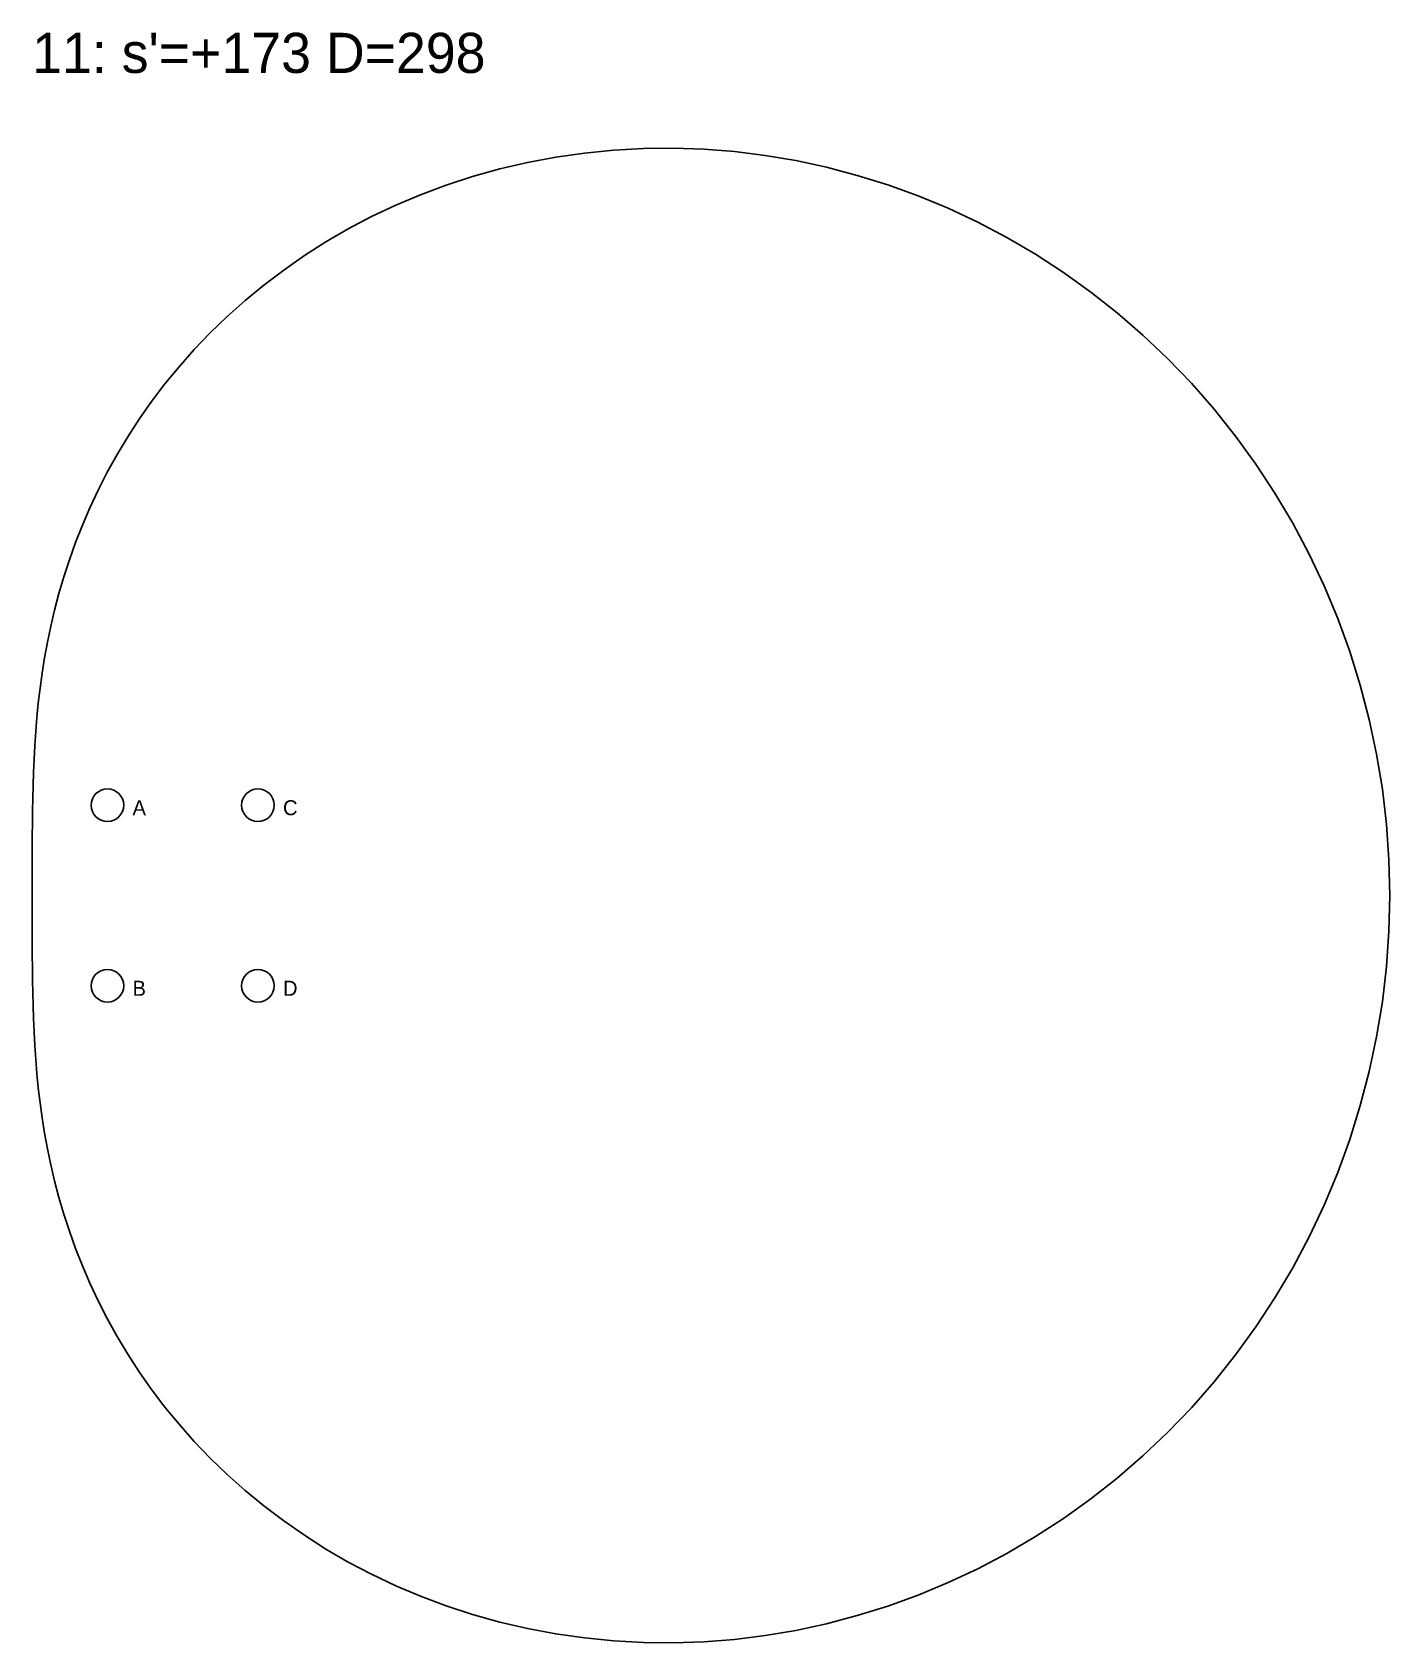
# Model space of a CAD drawing. Header units: millimetres. Extents: x 0 to 2007, y -5243 to 138.
# Drawn here: x 420 to 690.7, y -949 to -627.9 of the extents above; entities that cross this region are included whole.
import ezdxf

# ---------------------------------------------------------------- set-up
doc = ezdxf.new("R2010")
doc.units = ezdxf.units.MM
for name, color, linetype in [('DOWEL', 5, 'CONTINUOUS'), ('SLAB_11', 7, 'CONTINUOUS'), ('TEXT', 1, 'CONTINUOUS')]:
    doc.layers.add(name, color=color, linetype=linetype)

msp = doc.modelspace()

# ---------------------------------------------------------------- texts
at = {"layer": 'DOWEL'}
for s, p in [('A', (440, -784)), ('C', (470, -784)), ('B', (440, -820)), ('D', (470, -820))]:
    msp.add_text(s, height=3, dxfattribs=at).set_placement(p)
at = {"layer": 'TEXT'}
msp.add_text("11: s'=+173 D=298", height=8, dxfattribs=at).set_placement((420, -636.027))

# ---------------------------------------------------------------- linework, layer by layer
at = {"layer": 'DOWEL'}
for centre in [(435, -782), (465, -782), (435, -818), (465, -818)]:
    msp.add_circle(centre, 3.25, dxfattribs=at)
at = {"layer": 'SLAB_11'}
msp.add_lwpolyline([(690.652, -800), (690.487, -792.917), (689.993, -785.852), (689.171, -778.821), (688.025, -771.841), (686.556, -764.93), (684.77, -758.104), (682.672, -751.379), (680.269, -744.771), (677.568, -738.296), (674.576, -731.969), (671.303, -725.805), (667.759, -719.816), (663.954, -714.017), (659.899, -708.421), (655.606, -703.038), (651.088, -697.881), (646.358, -692.959), (641.43, -688.282), (636.318, -683.858), (631.035, -679.697), (625.598, -675.803), (620.021, -672.184), (614.319, -668.844), (608.509, -665.787), (602.606, -663.017), (596.625, -660.535), (590.583, -658.343), (584.494, -656.442), (578.376, -654.829), (572.242, -653.505), (566.108, -652.467), (559.989, -651.71), (553.899, -651.232), (547.852, -651.027), (541.862, -651.089), (535.942, -651.412), (530.105, -651.988), (524.361, -652.811), (518.724, -653.871), (513.202, -655.159), (507.807, -656.666), (502.548, -658.381), (497.432, -660.295), (492.468, -662.396), (487.663, -664.674), (483.023, -667.116), (478.552, -669.712), (474.257, -672.449), (470.14, -675.316), (466.204, -678.301), (462.452, -681.392), (458.885, -684.577), (455.503, -687.844), (452.306, -691.183), (449.294, -694.582), (446.464, -698.029), (443.815, -701.515), (441.343, -705.029), (439.044, -708.562), (436.916, -712.103), (434.952, -715.645), (433.148, -719.178), (431.497, -722.695), (429.995, -726.188), (428.634, -729.652), (427.407, -733.079), (426.308, -736.465), (425.33, -739.806), (424.464, -743.095), (423.704, -746.332), (423.041, -749.512), (422.468, -752.633), (421.978, -755.695), (421.562, -758.696), (421.214, -761.636), (420.927, -764.516), (420.693, -767.337), (420.506, -770.1), (420.359, -772.807), (420.246, -775.462), (420.162, -778.068), (420.102, -780.627), (420.06, -783.145), (420.032, -785.625), (420.016, -788.072), (420.006, -790.491), (420.002, -792.889), (420, -795.269), (420, -797.637), (420, -800), (420, -802.363), (420, -804.731), (420.002, -807.111), (420.006, -809.509), (420.016, -811.928), (420.032, -814.375), (420.06, -816.855), (420.102, -819.373), (420.162, -821.932), (420.246, -824.538), (420.359, -827.193), (420.506, -829.9), (420.693, -832.663), (420.927, -835.484), (421.214, -838.364), (421.562, -841.304), (421.978, -844.305), (422.468, -847.367), (423.041, -850.488), (423.704, -853.668), (424.464, -856.905), (425.33, -860.194), (426.308, -863.535), (427.407, -866.921), (428.634, -870.348), (429.995, -873.812), (431.497, -877.305), (433.148, -880.822), (434.952, -884.355), (436.916, -887.897), (439.044, -891.438), (441.343, -894.971), (443.815, -898.485), (446.464, -901.971), (449.294, -905.418), (452.306, -908.817), (455.503, -912.156), (458.885, -915.423), (462.452, -918.608), (466.204, -921.699), (470.14, -924.684), (474.257, -927.551), (478.552, -930.288), (483.023, -932.884), (487.663, -935.326), (492.468, -937.604), (497.432, -939.705), (502.548, -941.619), (507.807, -943.334), (513.202, -944.841), (518.724, -946.129), (524.361, -947.189), (530.105, -948.012), (535.942, -948.588), (541.862, -948.911), (547.852, -948.973), (553.899, -948.768), (559.989, -948.29), (566.108, -947.533), (572.242, -946.495), (578.376, -945.171), (584.494, -943.558), (590.583, -941.657), (596.625, -939.465), (602.606, -936.983), (608.509, -934.213), (614.319, -931.156), (620.021, -927.816), (625.598, -924.197), (631.035, -920.303), (636.318, -916.142), (641.43, -911.718), (646.358, -907.041), (651.088, -902.119), (655.606, -896.962), (659.899, -891.579), (663.954, -885.983), (667.759, -880.184), (671.303, -874.195), (674.576, -868.031), (677.568, -861.704), (680.269, -855.229), (682.672, -848.621), (684.77, -841.896), (686.556, -835.07), (688.025, -828.159), (689.171, -821.179), (689.993, -814.148), (690.487, -807.083)], close=True, dxfattribs=at)

msp.set_redraw_order([(e.dxf.handle, doc.entitydb.next_handle()) for e in msp.query("TEXT MTEXT ATTDEF DIMENSION ARC_DIMENSION")])  # texts and dimensions are drawn at this point

doc.saveas('drawing.dxf')
